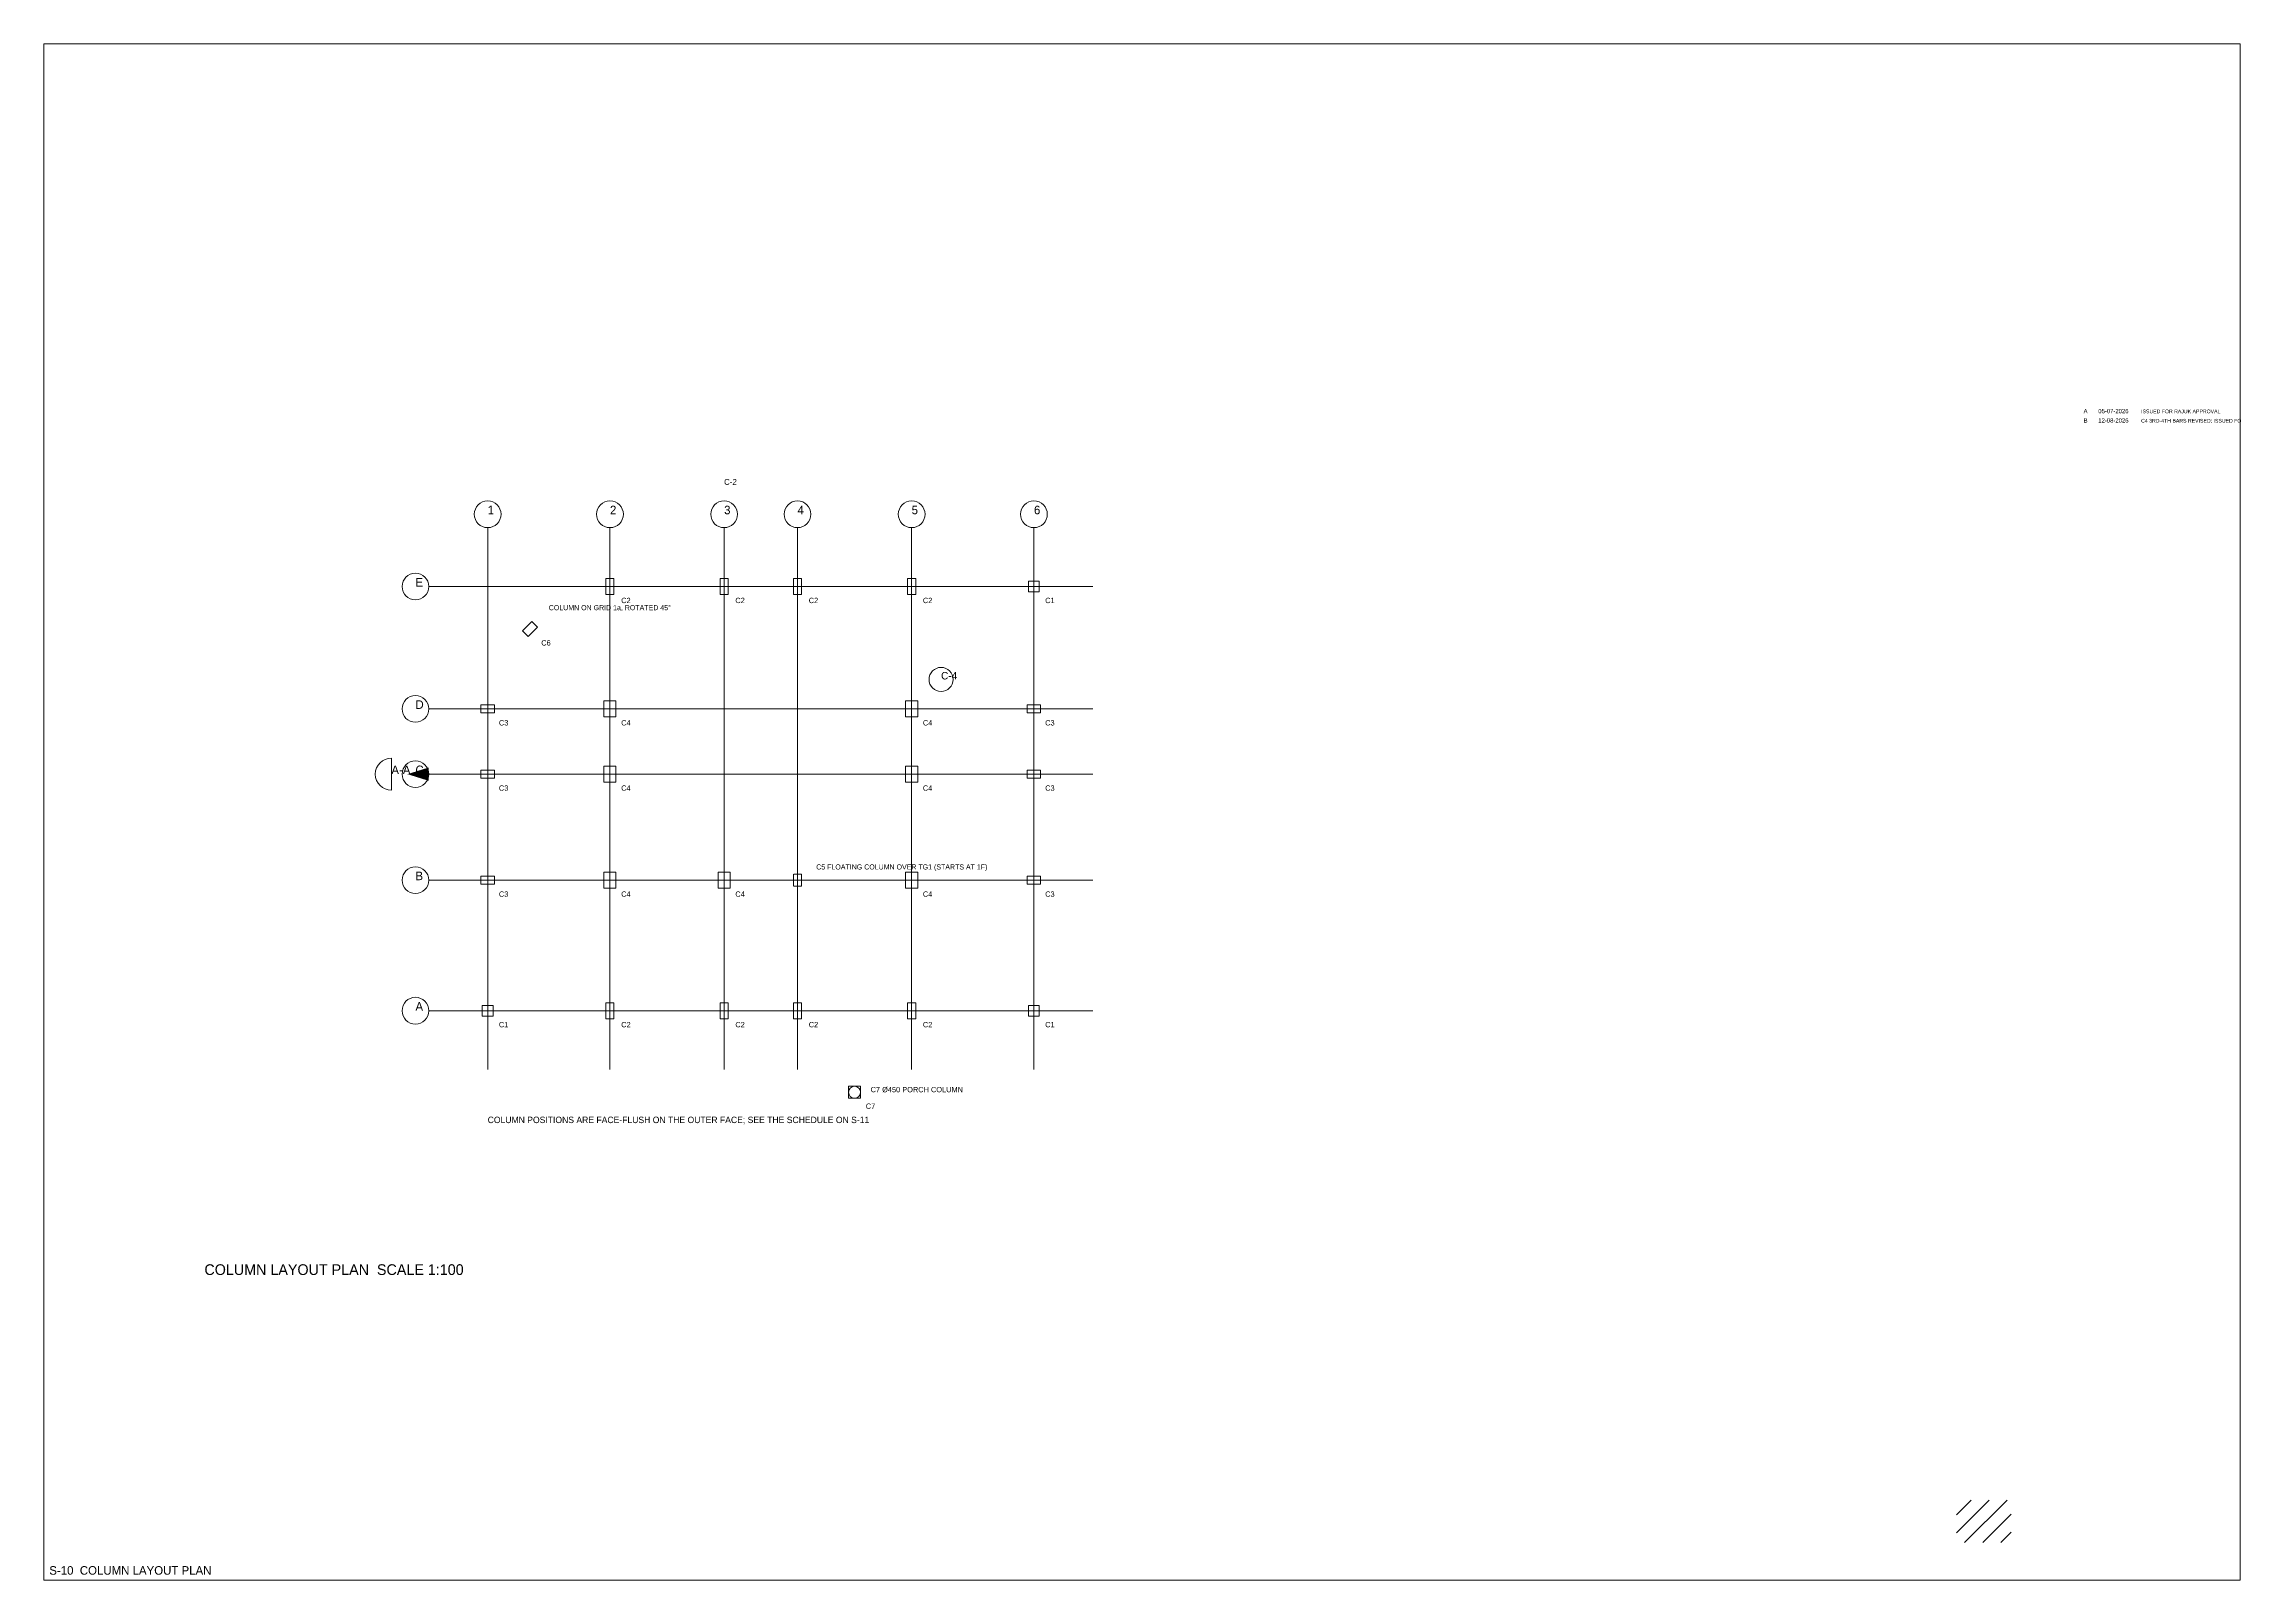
# Model space of a CAD drawing. Extents: x 1000 to 741800, y -207200 to 58400.
# Drawn here: x 189200 to 271300, y -68400 to -11000 of the extents above; entities that cross this region are included whole.
import ezdxf

# ---------------------------------------------------------------- set-up
doc = ezdxf.new("R2010")
doc.units = 0
doc.linetypes.add('DASHED', pattern=[1.524, 1.27, -0.254])
for name, color, linetype, lineweight, plot in [('Arrow', 7, 'Continuous', 0, False), ('Column', 1, 'Continuous', 0, False), ('Grid', 8, 'Continuous', 0, False), ('Grid Circle', 8, 'Continuous', 0, False), ('Grid text', 7, 'Continuous', 0, False), ('Hatch', 9, 'Continuous', 0, False), ('Sheet', 7, 'Continuous', 0, False), ('Text-1', 7, 'Continuous', 0, False), ('Text-2', 7, 'Continuous', 0, False), ('TITLE', 7, 'Continuous', 0, False)]:
    doc.layers.add(name, color=color, linetype=linetype, lineweight=lineweight, plot=plot)

# ---------------------------------------------------------------- blocks, each defined once
blk = doc.blocks.new('GRID_BUBBLE')
at = {"layer": 'Grid Circle'}
blk.add_circle((0, 0), 500, dxfattribs=at)
at = {"layer": 'Text-1'}
blk.add_attdef('GRID', (0, 0), '', height=320, dxfattribs=at)
blk = doc.blocks.new('COL_TAG')
at = {"layer": 'Grid Circle'}
blk.add_circle((0, 0), 450, dxfattribs=at)
at = {"layer": 'Text-1'}
blk.add_attdef('MARK', (0, 0), '', height=280, dxfattribs=at)
blk = doc.blocks.new('SECTION_MARK')
at = {"layer": 'Arrow'}
blk.add_solid([(600, 0), (1400, 250), (1400, -250)], dxfattribs=at)
at = {"layer": 'Text-1'}
blk.add_line((0, -600), (0, 600), dxfattribs=at)
blk.add_arc((0, 0), 600, 90, 270, dxfattribs=at)
blk.add_attdef('SEC', (0, 0), '', height=320, dxfattribs=at)

msp = doc.modelspace()

# ---------------------------------------------------------------- hatches: boundary and pattern name
at = {"layer": 'Hatch'}
h = msp.add_hatch(dxfattribs=at)
h.set_pattern_fill('ANSI31', color=256, scale=150)
h.paths.add_polyline_path([(260700, -67000), (262742, -67000), (262742, -65415), (260700, -65415)])

# ---------------------------------------------------------------- linework, layer by layer
at = {"layer": 'Column'}
for points in [[(210211, -31575), (210511, -31575), (210511, -30975), (210211, -30975)], [(214478, -31575), (214778, -31575), (214778, -30975), (214478, -30975)], [(217222, -31575), (217522, -31575), (217522, -30975), (217222, -30975)], [(221489, -31575), (221789, -31575), (221789, -30975), (221489, -30975)], [(226011, -31475), (226411, -31475), (226411, -31075), (226011, -31075)], [(207302, -33142), (207656, -32788), (207444, -32576), (207090, -32930)], [(205539, -35997), (206039, -35997), (206039, -35697), (205539, -35697)], [(210136, -36147), (210586, -36147), (210586, -35547), (210136, -35547)], [(221414, -36147), (221864, -36147), (221864, -35547), (221414, -35547)], [(221414, -36147), (221864, -36147), (221864, -35547), (221414, -35547)], [(225961, -35997), (226461, -35997), (226461, -35697), (225961, -35697)], [(205539, -38436), (206039, -38436), (206039, -38136), (205539, -38136)], [(210136, -38586), (210586, -38586), (210586, -37986), (210136, -37986)], [(221414, -38586), (221864, -38586), (221864, -37986), (221414, -37986)], [(225961, -38436), (226461, -38436), (226461, -38136), (225961, -38136)], [(205539, -42398), (206039, -42398), (206039, -42098), (205539, -42098)], [(210136, -42548), (210586, -42548), (210586, -41948), (210136, -41948)], [(214403, -42548), (214853, -42548), (214853, -41948), (214403, -41948)], [(221414, -42548), (221864, -42548), (221864, -41948), (221414, -41948)], [(225961, -42398), (226461, -42398), (226461, -42098), (225961, -42098)], [(205589, -47325), (205989, -47325), (205989, -46925), (205589, -46925)], [(210211, -47425), (210511, -47425), (210511, -46825), (210211, -46825)], [(214478, -47425), (214778, -47425), (214778, -46825), (214478, -46825)], [(217222, -47425), (217522, -47425), (217522, -46825), (217222, -46825)], [(221489, -47425), (221789, -47425), (221789, -46825), (221489, -46825)], [(226011, -47325), (226411, -47325), (226411, -46925), (226011, -46925)], [(219280, -50398), (219730, -50398), (219730, -49948), (219280, -49948)]]:
    msp.add_lwpolyline(points, close=True, dxfattribs=at)
at = {"layer": 'Column', "linetype": 'DASHED'}
msp.add_lwpolyline([(217222, -42473), (217522, -42473), (217522, -42023), (217222, -42023)], close=True, dxfattribs=at)
at = {"layer": 'Column'}
msp.add_circle((219505, -50173), 225, dxfattribs=at)
at = {"layer": 'Grid'}
for p, q in [((205789, -49325), (205789, -29075)), ((210361, -49325), (210361, -29075)), ((214628, -49325), (214628, -29075)), ((217372, -49325), (217372, -29075)), ((221639, -49325), (221639, -29075)), ((226211, -49325), (226211, -29075)), ((203589, -31275), (228411, -31275)), ((203589, -35847), (228411, -35847)), ((203589, -38286), (228411, -38286)), ((203589, -42248), (228411, -42248)), ((203589, -47125), (228411, -47125))]:
    msp.add_line(p, q, dxfattribs=at)
at = {"layer": 'Sheet'}
msp.add_lwpolyline([(189200, -68400), (271300, -68400), (271300, -11000), (189200, -11000)], close=True, dxfattribs=at)

# ---------------------------------------------------------------- block references
at = {"layer": 'Grid Circle'}
for p, values in [((205789, -28575), {'GRID': '1'}), ((210361, -28575), {'GRID': '2'}), ((214628, -28575), {'GRID': '3'}), ((217372, -28575), {'GRID': '4'}), ((221639, -28575), {'GRID': '5'}), ((226211, -28575), {'GRID': '6'}), ((203089, -31275), {'GRID': 'E'}), ((203089, -35847), {'GRID': 'D'}), ((203089, -38286), {'GRID': 'C'}), ((203089, -42248), {'GRID': 'B'}), ((203089, -47125), {'GRID': 'A'})]:
    msp.add_blockref('GRID_BUBBLE', p, dxfattribs=at).add_auto_attribs(values)
at = {"layer": 'Grid text'}
msp.add_blockref('COL_TAG', (222739, -34747), dxfattribs=at).add_auto_attribs({'MARK': 'C-4'})
at = {"layer": 'Text-1'}
msp.add_blockref('SECTION_MARK', (202189, -38286), dxfattribs=at).add_auto_attribs({'SEC': 'A-A'})

# ---------------------------------------------------------------- texts
at = {"layer": 'Sheet'}
for s, height, p in [('COLUMN LAYOUT PLAN  SCALE 1:100', 400, (195200, -57000)), ('S-10  COLUMN LAYOUT PLAN', 320, (189400, -68200))]:
    msp.add_text(s, height=height, dxfattribs=at).set_placement(p)
at = {"layer": 'Text-1'}
for s, height, p in [('C-2', 220, (214628, -27475)), ('C2', 200, (210781, -31895)), ('C2', 200, (215048, -31895)), ('C2', 200, (217792, -31895)), ('C2', 200, (222059, -31895)), ('C1', 200, (226631, -31895)), ('C6', 200, (207793, -33479)), ('C3', 200, (206209, -36467)), ('C4', 200, (210781, -36467)), ('C4', 200, (222059, -36467)), ('C3', 200, (226631, -36467)), ('C3', 200, (206209, -38906)), ('C4', 200, (210781, -38906)), ('C4', 200, (222059, -38906)), ('C3', 200, (226631, -38906)), ('C3', 200, (206209, -42868)), ('C4', 200, (210781, -42868)), ('C4', 200, (215048, -42868)), ('C4', 200, (222059, -42868)), ('C3', 200, (226631, -42868)), ('C1', 200, (206209, -47745)), ('C2', 200, (210781, -47745)), ('C2', 200, (215048, -47745)), ('C2', 200, (217792, -47745)), ('C2', 200, (222059, -47745)), ('C1', 200, (226631, -47745)), ('C7', 200, (219925, -50793)), ('COLUMN POSITIONS ARE FACE-FLUSH ON THE OUTER FACE; SEE THE SCHEDULE ON S-11', 240, (205789, -51325))]:
    msp.add_text(s, height=height, dxfattribs=at).set_placement(p)
at = {"layer": 'Text-2'}
for s, height, p in [('COLUMN ON GRID 1a, ROTATED 45%%D', 190, (208073, -32159)), ('C5 FLOATING COLUMN OVER TG1 (STARTS AT 1F)', 190, (218072, -41848)), ('C7 %%C450 PORCH COLUMN', 200, (220105, -50173))]:
    msp.add_text(s, height=height, dxfattribs=at).set_placement(p)
at = {"layer": 'TITLE'}
for s, height, p in [('A', 160, (265450, -24800)), ('B', 160, (265450, -25150)), ('05-07-2026', 160, (266000, -24800)), ('12-08-2026', 160, (266000, -25150)), ('C4 3RD-4TH BARS REVISED; ISSUED FO', 140, (267600, -25150)), ('ISSUED FOR RAJUK APPROVAL', 140, (267600, -24800))]:
    msp.add_text(s, height=height, dxfattribs=at).set_placement(p)

doc.saveas('drawing.dxf')
